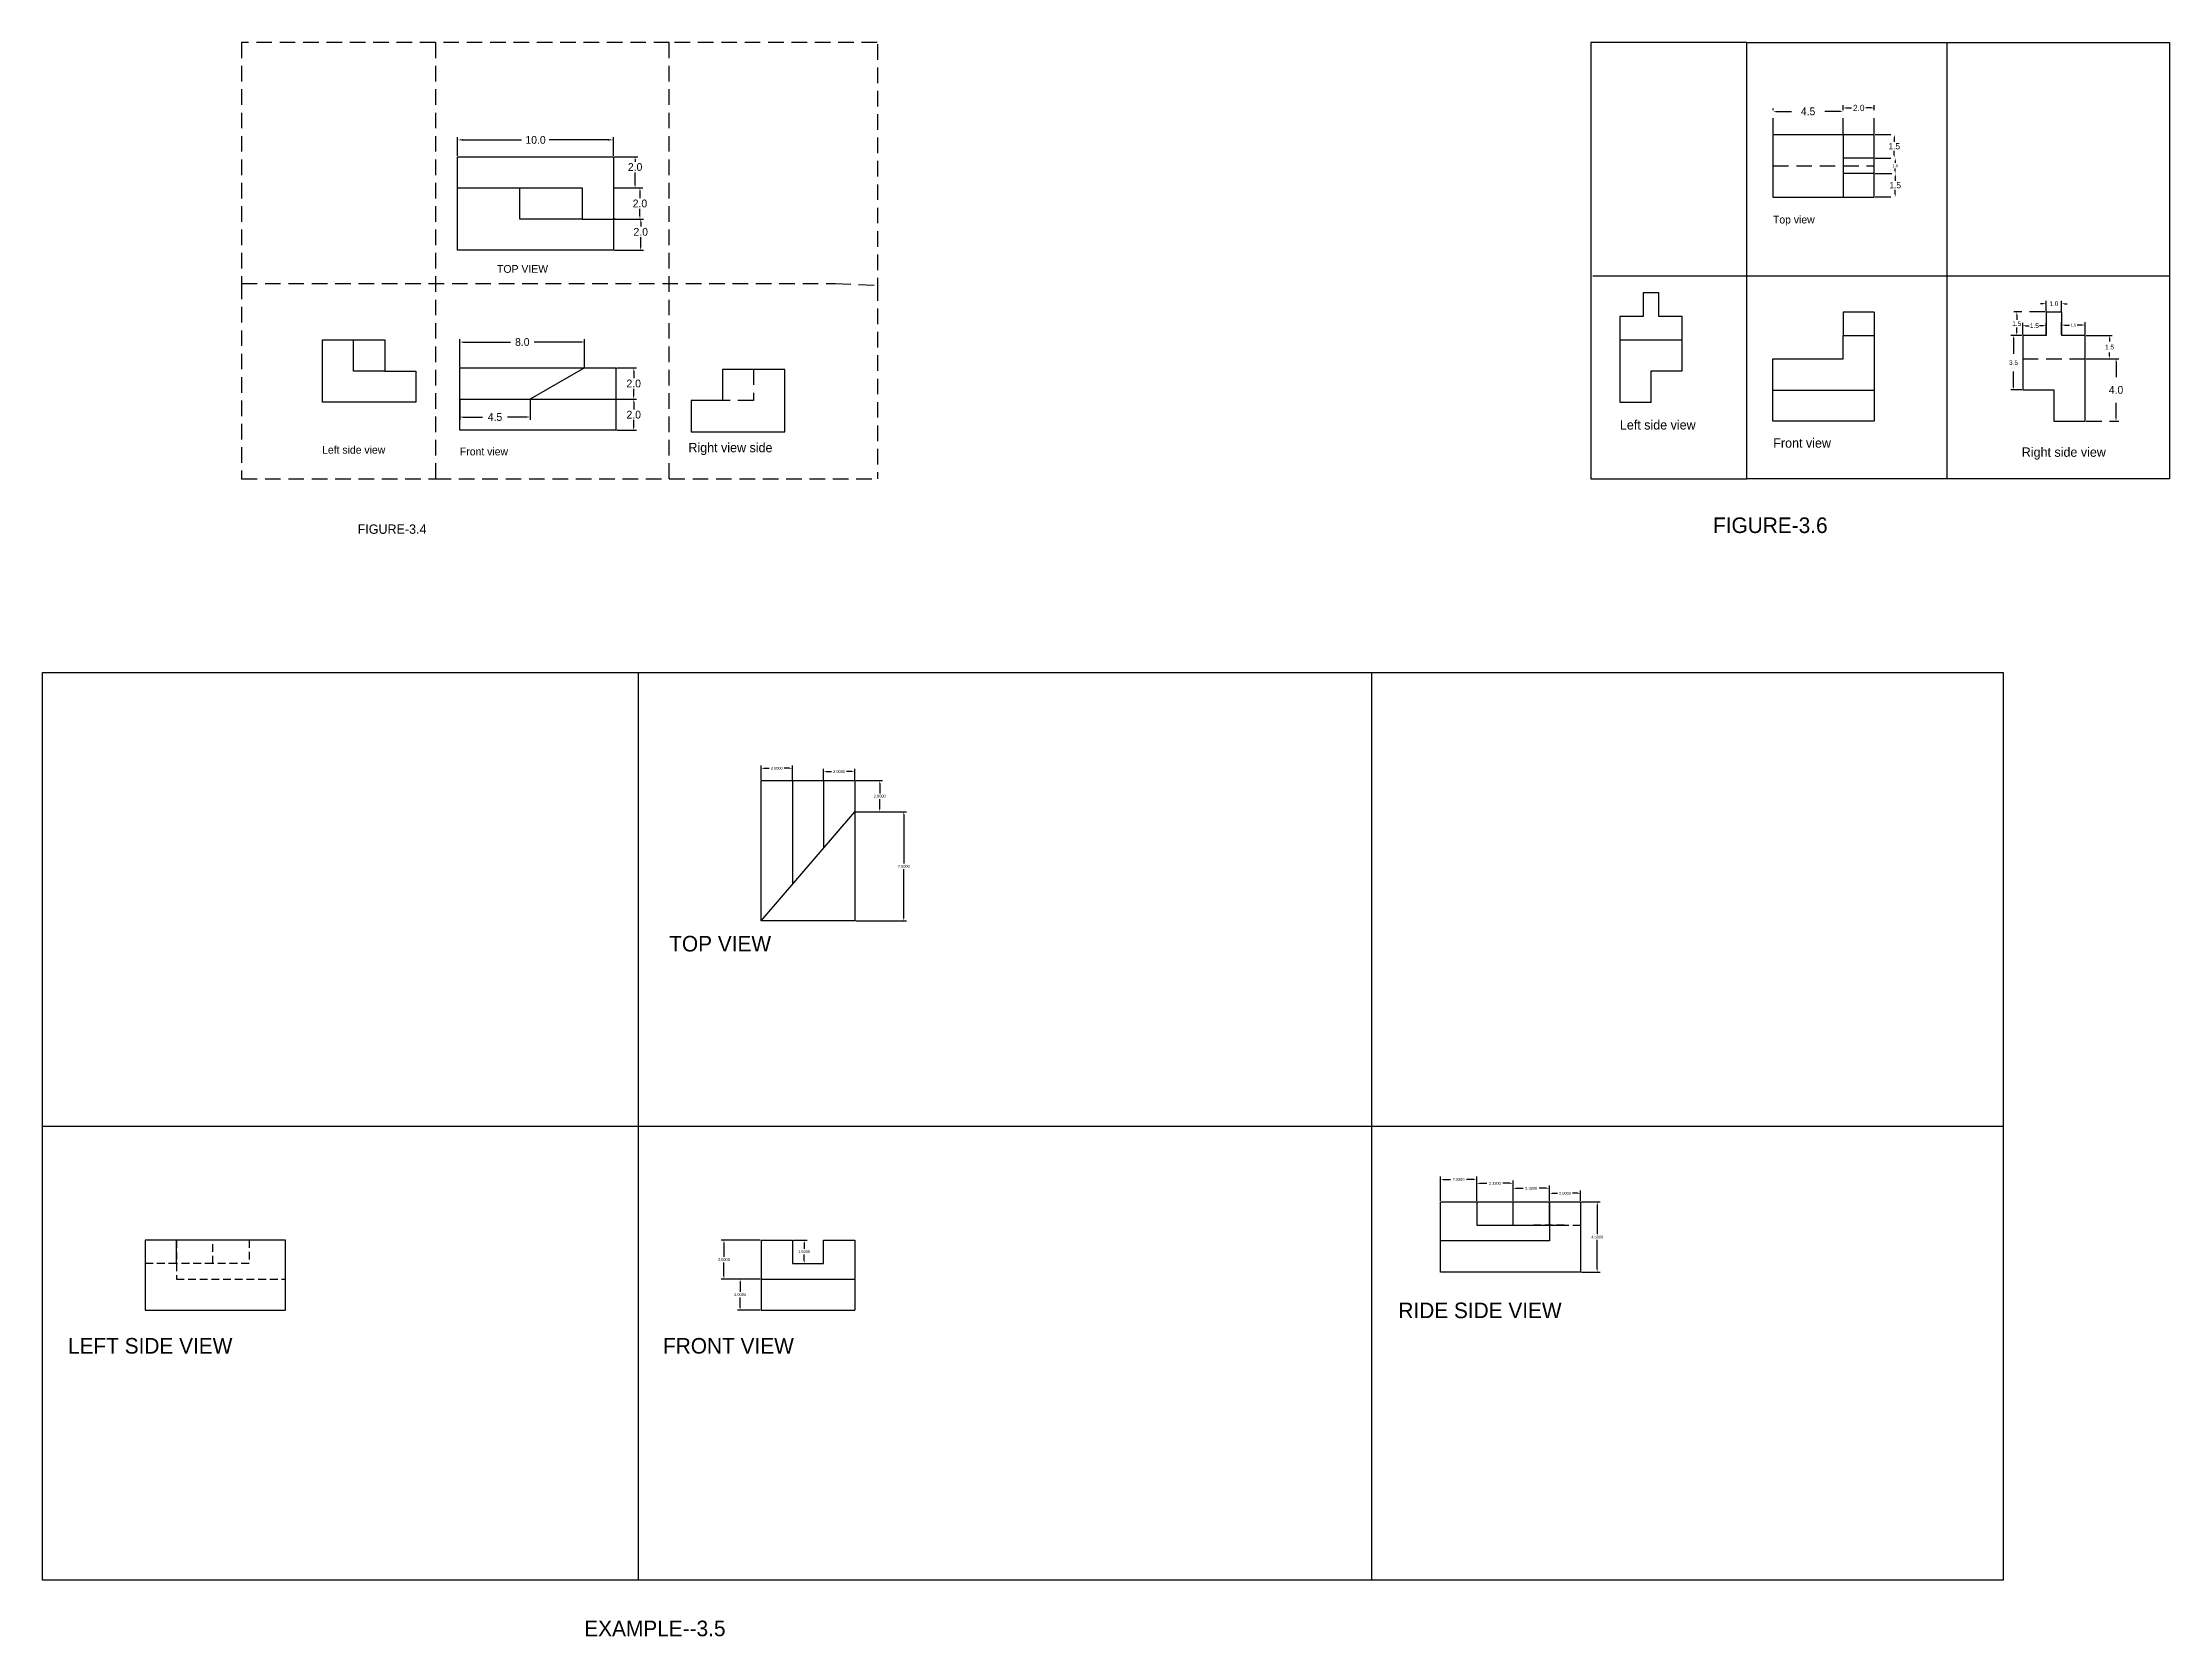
# Model space of a CAD drawing. Header units: inches. Extents: x -41 to 151, y -85 to 75.
# Drawn here: x -38.4 to 98, y -85.3 to 17 of the extents above; entities that cross this region are included whole.
import ezdxf

# ---------------------------------------------------------------- set-up
doc = ezdxf.new("R2010")
doc.units = ezdxf.units.IN
doc.header["$MEASUREMENT"] = 0
doc.linetypes.add('DASHEDX2', pattern=[1.5, 1, -0.5])
doc.linetypes.add('HIDDENX2', pattern=[0.75, 0.5, -0.25])
doc.dimstyles.get("Standard").update_dxf_attribs({"dimtxt": 0.18, "dimasz": 0.18, "dimexe": 0.18, "dimexo": 0.0625, "dimgap": 0.09, "dimtad": 0, "dimtih": 1, "dimtoh": 1, "dimdec": 4, "dimzin": 0, "dimdsep": 46, "dimtxsty": 'Standard', "dimcen": 0.09, "dimadec": 0, "dimazin": 0, "dimtfac": 1, "dimtdec": 4, "dimtofl": 0, "dimtmove": 0, "dimatfit": 3, "dimfxl": 1, "dimtolj": 1, "dimtzin": 0, "dimarcsym": 0})

msp = doc.modelspace()

# ---------------------------------------------------------------- texts
at = {"linetype": 'DASHEDX2', "attachment_point": 1}
for s, insert, char_height, width in [('{\\C1;Top view}', (72.60709, 5.9092), 0.5, 6.6359535), ('Right side view', (88.57198, -8.9607), 0.6, 6.846916)]:
    msp.add_mtext(s, dxfattribs=dict(at, insert=insert, char_height=char_height, width=width))
at = {"attachment_point": 1}
for s, insert, char_height, width in [('{\\C10;TOP VIEW}', (-9.26546, 2.74435), 0.5, 5.6450051), ('Left side view', (62.7831, -7.21307), 0.6, 6.616097), ('{\\C1;Left side view}', (-20.49381, -8.86424), 0.5, 10.049919), ('{\\C1;Front view}', (-11.64984, -8.97165), 0.5, 7.8417407), ('{\\C1;Right view side}', (3.00834, -8.66924), 0.6, 9.9830488), ('Front view', (72.62738, -8.37675), 0.6, 6.5622112), ('FIGURE-3.6', (68.75771, -13.45312), 1, 39.2335074), ('{\\C0;FIGURE-3.4 }', (-18.21361, -13.90234), 0.6, 28.5315263), ('TOP VIEW', (1.7768, -40.30264), 1, 32.2497083), ('RIDE SIDE VIEW', (48.56855, -63.8314), 1, 35.415324), ('LEFT SIDE VIEW', (-36.80414, -66.10519), 1, 34.5249947), ('FRONT VIEW', (1.38109, -66.10519), 1, 44.120767), ('EXAMPLE--3.5', (-3.67454, -84.24068), 1, 59.4511487)]:
    msp.add_mtext(s, dxfattribs=dict(at, insert=insert, char_height=char_height, width=width))

# ---------------------------------------------------------------- blocks, each defined once
blk = doc.blocks.new('*D33')
at = {"color": 0, "lineweight": -2}
for p, q in [((13.75, -32.34), (17.01, -32.34)), ((16.83, -32.52), (16.83, -35.66)), ((16.83, -39.16), (16.83, -36.02)), ((13.75, -39.34), (17.01, -39.34))]:
    blk.add_line(p, q, dxfattribs=at)
at = {"color": 0}
for points in [[(16.8, -32.52), (16.86, -32.52), (16.83, -32.34)], [(16.8, -39.16), (16.86, -39.16), (16.83, -39.34)]]:
    blk.add_solid(points, dxfattribs=at)
at = {"layer": 'Defpoints', "color": 0}
for p in [(13.68, -32.34), (13.68, -39.34), (16.83, -39.34)]:
    blk.add_point(p, dxfattribs=at)
at = {"color": 0, "insert": (16.83, -35.84), "char_height": 0.18, "attachment_point": 5}
blk.add_mtext('\\A1;7.0000', dxfattribs=at)
blk = doc.blocks.new('*D34')
at = {"color": 0, "lineweight": -2}
for p, q in [((13.75, -30.34), (15.47, -30.34)), ((15.29, -30.52), (15.29, -31.16)), ((13.81, -32.34), (15.47, -32.34)), ((15.29, -32.16), (15.29, -31.52))]:
    blk.add_line(p, q, dxfattribs=at)
at = {"color": 0}
for points in [[(15.26, -30.52), (15.32, -30.52), (15.29, -30.34)], [(15.26, -32.16), (15.32, -32.16), (15.29, -32.34)]]:
    blk.add_solid(points, dxfattribs=at)
at = {"layer": 'Defpoints', "color": 0}
for p in [(13.68, -30.34), (13.75, -32.34), (15.29, -32.34)]:
    blk.add_point(p, dxfattribs=at)
at = {"color": 0, "insert": (15.29, -31.34), "char_height": 0.18, "attachment_point": 5}
blk.add_mtext('\\A1;2.0000', dxfattribs=at)
blk = doc.blocks.new('*D35')
at = {"color": 0, "lineweight": -2}
for p, q in [((51.27, -57.31), (51.27, -55.75)), ((51.45, -55.93), (51.92, -55.93)), ((53.42, -55.93), (52.94, -55.93)), ((53.6, -57.31), (53.6, -55.75))]:
    blk.add_line(p, q, dxfattribs=at)
at = {"color": 0}
for points in [[(51.45, -55.9), (51.45, -55.96), (51.27, -55.93)], [(53.42, -55.9), (53.42, -55.96), (53.6, -55.93)]]:
    blk.add_solid(points, dxfattribs=at)
at = {"layer": 'Defpoints', "color": 0}
for p in [(53.6, -55.93), (51.27, -57.37), (53.6, -57.37)]:
    blk.add_point(p, dxfattribs=at)
at = {"color": 0, "insert": (52.43, -55.93), "char_height": 0.18, "attachment_point": 5}
blk.add_mtext('\\A1;2.3300', dxfattribs=at)
blk = doc.blocks.new('*D36')
at = {"color": 0, "lineweight": -2}
for p, q in [((53.6, -57.31), (53.6, -56)), ((53.78, -56.18), (54.25, -56.18)), ((55.75, -56.18), (55.27, -56.18)), ((55.93, -57.31), (55.93, -56))]:
    blk.add_line(p, q, dxfattribs=at)
at = {"color": 0}
for points in [[(53.78, -56.15), (53.78, -56.21), (53.6, -56.18)], [(55.75, -56.15), (55.75, -56.21), (55.93, -56.18)]]:
    blk.add_solid(points, dxfattribs=at)
at = {"layer": 'Defpoints', "color": 0}
for p in [(55.93, -56.18), (53.6, -57.37), (55.93, -57.37)]:
    blk.add_point(p, dxfattribs=at)
at = {"color": 0, "insert": (54.76, -56.18), "char_height": 0.18, "attachment_point": 5}
blk.add_mtext('\\A1;2.3300', dxfattribs=at)
blk = doc.blocks.new('*D40')
at = {"color": 0, "lineweight": -2}
for p, q in [((7.62, -59.82), (5.11, -59.82)), ((5.29, -60), (5.29, -60.89)), ((5.29, -62.14), (5.29, -61.25)), ((7.62, -62.32), (5.11, -62.32))]:
    blk.add_line(p, q, dxfattribs=at)
at = {"color": 0}
for points in [[(5.26, -60), (5.32, -60), (5.29, -59.82)], [(5.26, -62.14), (5.32, -62.14), (5.29, -62.32)]]:
    blk.add_solid(points, dxfattribs=at)
at = {"layer": 'Defpoints', "color": 0}
for p in [(7.68, -59.82), (5.29, -62.32), (7.68, -62.32)]:
    blk.add_point(p, dxfattribs=at)
at = {"color": 0, "insert": (5.29, -61.07), "char_height": 0.18, "attachment_point": 5}
blk.add_mtext('\\A1;2.5000', dxfattribs=at)
blk = doc.blocks.new('*D41')
at = {"color": 0, "lineweight": -2}
for p, q in [((7.56, -62.32), (6.15, -62.32)), ((6.33, -62.5), (6.33, -63.14)), ((6.33, -64.14), (6.33, -63.5)), ((7.62, -64.32), (6.15, -64.32))]:
    blk.add_line(p, q, dxfattribs=at)
at = {"color": 0}
for points in [[(6.3, -62.5), (6.36, -62.5), (6.33, -62.32)], [(6.3, -64.14), (6.36, -64.14), (6.33, -64.32)]]:
    blk.add_solid(points, dxfattribs=at)
at = {"layer": 'Defpoints', "color": 0}
for p in [(6.33, -62.32), (7.62, -62.32), (7.68, -64.32)]:
    blk.add_point(p, dxfattribs=at)
at = {"color": 0, "insert": (6.33, -63.32), "char_height": 0.18, "attachment_point": 5}
blk.add_mtext('\\A1;2.0000', dxfattribs=at)
blk = doc.blocks.new('*D42')
at = {"color": 0, "lineweight": -2}
for p, q in [((9.75, -59.82), (10.62, -59.82)), ((10.44, -60), (10.44, -60.39)), ((9.75, -61.32), (10.62, -61.32)), ((10.44, -61.14), (10.44, -60.75))]:
    blk.add_line(p, q, dxfattribs=at)
at = {"color": 0}
for points in [[(10.41, -60), (10.47, -60), (10.44, -59.82)], [(10.41, -61.14), (10.47, -61.14), (10.44, -61.32)]]:
    blk.add_solid(points, dxfattribs=at)
at = {"layer": 'Defpoints', "color": 0}
for p in [(9.68, -59.82), (9.68, -61.32), (10.44, -61.32)]:
    blk.add_point(p, dxfattribs=at)
at = {"color": 0, "insert": (10.44, -60.57), "char_height": 0.18, "attachment_point": 5}
blk.add_mtext('\\A1;1.5000', dxfattribs=at)
blk = doc.blocks.new('*D43')
at = {"color": 0, "lineweight": -2}
for p, q in [((55.93, -57.31), (55.93, -56.32)), ((56.11, -56.5), (56.58, -56.5)), ((58.08, -56.5), (57.6, -56.5)), ((58.26, -57.31), (58.26, -56.32))]:
    blk.add_line(p, q, dxfattribs=at)
at = {"color": 0}
for points in [[(56.11, -56.47), (56.11, -56.53), (55.93, -56.5)], [(58.08, -56.47), (58.08, -56.53), (58.26, -56.5)]]:
    blk.add_solid(points, dxfattribs=at)
at = {"layer": 'Defpoints', "color": 0}
for p in [(58.26, -56.5), (55.93, -57.37), (58.26, -57.37)]:
    blk.add_point(p, dxfattribs=at)
at = {"color": 0, "insert": (57.09, -56.5), "char_height": 0.18, "attachment_point": 5}
blk.add_mtext('\\A1;2.3300', dxfattribs=at)
blk = doc.blocks.new('*D44')
at = {"color": 0, "lineweight": -2}
for p, q in [((58.26, -57.31), (58.26, -56.64)), ((58.44, -56.82), (58.78, -56.82)), ((60.08, -56.82), (59.74, -56.82)), ((60.26, -57.31), (60.26, -56.64))]:
    blk.add_line(p, q, dxfattribs=at)
at = {"color": 0}
for points in [[(58.44, -56.79), (58.44, -56.85), (58.26, -56.82)], [(60.08, -56.79), (60.08, -56.85), (60.26, -56.82)]]:
    blk.add_solid(points, dxfattribs=at)
at = {"layer": 'Defpoints', "color": 0}
for p in [(58.26, -56.82), (58.26, -57.37), (60.26, -57.37)]:
    blk.add_point(p, dxfattribs=at)
at = {"color": 0, "insert": (59.26, -56.82), "char_height": 0.18, "attachment_point": 5}
blk.add_mtext('\\A1;2.0000', dxfattribs=at)
blk = doc.blocks.new('*D45')
at = {"color": 0, "lineweight": -2}
for p, q in [((7.68, -30.28), (7.68, -29.37)), ((7.86, -29.55), (8.2, -29.55)), ((9.5, -29.55), (9.16, -29.55)), ((9.68, -30.28), (9.68, -29.37))]:
    blk.add_line(p, q, dxfattribs=at)
at = {"color": 0}
for points in [[(7.86, -29.52), (7.86, -29.58), (7.68, -29.55)], [(9.5, -29.52), (9.5, -29.58), (9.68, -29.55)]]:
    blk.add_solid(points, dxfattribs=at)
at = {"layer": 'Defpoints', "color": 0}
for p in [(9.68, -29.55), (7.68, -30.34), (9.68, -30.34)]:
    blk.add_point(p, dxfattribs=at)
at = {"color": 0, "insert": (8.68, -29.55), "char_height": 0.18, "attachment_point": 5}
blk.add_mtext('\\A1;2.0000', dxfattribs=at)
blk = doc.blocks.new('*D46')
at = {"color": 0, "lineweight": -2}
for p, q in [((11.68, -30.28), (11.68, -29.58)), ((11.86, -29.76), (12.2, -29.76)), ((13.5, -29.76), (13.16, -29.76)), ((13.68, -30.28), (13.68, -29.58))]:
    blk.add_line(p, q, dxfattribs=at)
at = {"color": 0}
for points in [[(11.86, -29.73), (11.86, -29.79), (11.68, -29.76)], [(13.5, -29.73), (13.5, -29.79), (13.68, -29.76)]]:
    blk.add_solid(points, dxfattribs=at)
at = {"layer": 'Defpoints', "color": 0}
for p in [(13.68, -29.76), (11.68, -30.34), (13.68, -30.34)]:
    blk.add_point(p, dxfattribs=at)
at = {"color": 0, "insert": (12.68, -29.76), "char_height": 0.18, "attachment_point": 5}
blk.add_mtext('\\A1;2.0000', dxfattribs=at)
blk = doc.blocks.new('*D47')
at = {"color": 0, "lineweight": -2}
for p, q in [((60.32, -57.37), (61.51, -57.37)), ((61.33, -57.55), (61.33, -59.44)), ((61.33, -61.69), (61.33, -59.8)), ((60.32, -61.87), (61.51, -61.87))]:
    blk.add_line(p, q, dxfattribs=at)
at = {"color": 0}
for points in [[(61.3, -57.55), (61.36, -57.55), (61.33, -57.37)], [(61.3, -61.69), (61.36, -61.69), (61.33, -61.87)]]:
    blk.add_solid(points, dxfattribs=at)
at = {"layer": 'Defpoints', "color": 0}
for p in [(60.26, -57.37), (60.26, -61.87), (61.33, -61.87)]:
    blk.add_point(p, dxfattribs=at)
at = {"color": 0, "insert": (61.33, -59.62), "char_height": 0.18, "attachment_point": 5}
blk.add_mtext('\\A1;4.5000', dxfattribs=at)
blk = doc.blocks.new('*D1')
at = {"color": 0, "lineweight": -2}
for p, q in [((-11.8, 9.75), (-11.8, 10.95)), ((-1.8, 9.75), (-1.8, 10.95)), ((-11.45, 10.77), (-7.69, 10.77)), ((-2.15, 10.77), (-5.92, 10.77))]:
    blk.add_line(p, q, dxfattribs=at)
at = {"color": 0}
for points in [[(-11.45, 10.83), (-11.45, 10.72), (-11.8, 10.77)], [(-2.15, 10.83), (-2.15, 10.72), (-1.8, 10.77)]]:
    blk.add_solid(points, dxfattribs=at)
at = {"layer": 'Defpoints', "color": 0}
for p in [(-11.8, 9.69), (-1.8, 10.77), (-1.8, 9.69)]:
    blk.add_point(p, dxfattribs=at)
at = {"color": 0, "insert": (-6.8, 10.77), "char_height": 0.5, "attachment_point": 5}
blk.add_mtext('\\A1;10.0', dxfattribs=at)
blk = doc.blocks.new('*D2')
at = {"color": 0, "lineweight": -2}
for p, q in [((-1.74, 9.69), (-0.23, 9.69)), ((-0.41, 9.51), (-0.41, 9.37)), ((-0.41, 7.87), (-0.41, 8.69)), ((-1.74, 7.69), (-0.23, 7.69))]:
    blk.add_line(p, q, dxfattribs=at)
at = {"color": 0}
for points in [[(-0.44, 9.51), (-0.38, 9.51), (-0.41, 9.69)], [(-0.44, 7.87), (-0.38, 7.87), (-0.41, 7.69)]]:
    blk.add_solid(points, dxfattribs=at)
at = {"layer": 'Defpoints', "color": 0}
for p in [(-1.8, 9.69), (-1.8, 7.69), (-0.41, 7.69)]:
    blk.add_point(p, dxfattribs=at)
at = {"color": 0, "insert": (-0.41, 9.03), "char_height": 0.5, "attachment_point": 5}
blk.add_mtext('\\A1;2.0', dxfattribs=at)
blk = doc.blocks.new('*D3')
at = {"color": 0, "lineweight": -2}
for p, q in [((-1.68, 7.69), (0.08, 7.69)), ((-0.1, 7.51), (-0.1, 7.03)), ((-1.68, 5.69), (0.08, 5.69)), ((-0.1, 5.87), (-0.1, 6.35))]:
    blk.add_line(p, q, dxfattribs=at)
at = {"color": 0}
for points in [[(-0.13, 7.51), (-0.07, 7.51), (-0.1, 7.69)], [(-0.13, 5.87), (-0.07, 5.87), (-0.1, 5.69)]]:
    blk.add_solid(points, dxfattribs=at)
at = {"layer": 'Defpoints', "color": 0}
for p in [(-1.74, 7.69), (-1.74, 5.69), (-0.1, 5.69)]:
    blk.add_point(p, dxfattribs=at)
at = {"color": 0, "insert": (-0.1, 6.69), "char_height": 0.5, "attachment_point": 5}
blk.add_mtext('\\A1;2.0', dxfattribs=at)
blk = doc.blocks.new('*D4')
at = {"color": 0, "lineweight": -2}
for p, q in [((-1.74, 5.69), (0.13, 5.69)), ((-0.05, 5.51), (-0.05, 5.21)), ((-0.05, 3.87), (-0.05, 4.53)), ((-1.74, 3.69), (0.13, 3.69))]:
    blk.add_line(p, q, dxfattribs=at)
at = {"color": 0}
for points in [[(-0.08, 5.51), (-0.02, 5.51), (-0.05, 5.69)], [(-0.08, 3.87), (-0.02, 3.87), (-0.05, 3.69)]]:
    blk.add_solid(points, dxfattribs=at)
at = {"layer": 'Defpoints', "color": 0}
for p in [(-1.8, 5.69), (-0.05, 5.69), (-1.8, 3.69)]:
    blk.add_point(p, dxfattribs=at)
at = {"color": 0, "insert": (-0.05, 4.87), "char_height": 0.5, "attachment_point": 5}
blk.add_mtext('\\A1;2.0', dxfattribs=at)
blk = doc.blocks.new('*D5')
at = {"color": 0, "lineweight": -2}
for p, q in [((-11.65, -3.8), (-11.65, -2.02)), ((-11.47, -2.2), (-8.41, -2.2)), ((-3.83, -2.2), (-6.89, -2.2)), ((-3.65, -3.8), (-3.65, -2.02))]:
    blk.add_line(p, q, dxfattribs=at)
at = {"color": 0}
for points in [[(-11.47, -2.17), (-11.47, -2.23), (-11.65, -2.2)], [(-3.83, -2.17), (-3.83, -2.23), (-3.65, -2.2)]]:
    blk.add_solid(points, dxfattribs=at)
at = {"layer": 'Defpoints', "color": 0}
for p in [(-3.65, -2.2), (-11.65, -3.86), (-3.65, -3.86)]:
    blk.add_point(p, dxfattribs=at)
at = {"color": 0, "insert": (-7.65, -2.2), "char_height": 0.5, "attachment_point": 5}
blk.add_mtext('\\A1;8.0', dxfattribs=at)
blk = doc.blocks.new('*D6')
at = {"color": 0, "lineweight": -2}
for p, q in [((-11.65, -5.92), (-11.65, -7.19)), ((-7.15, -5.92), (-7.15, -7.19)), ((-11.47, -7.01), (-10.2, -7.01)), ((-7.33, -7.01), (-8.6, -7.01))]:
    blk.add_line(p, q, dxfattribs=at)
at = {"color": 0}
for points in [[(-11.47, -6.98), (-11.47, -7.04), (-11.65, -7.01)], [(-7.33, -6.98), (-7.33, -7.04), (-7.15, -7.01)]]:
    blk.add_solid(points, dxfattribs=at)
at = {"layer": 'Defpoints', "color": 0}
for p in [(-11.65, -5.86), (-7.15, -5.86), (-7.15, -7.01)]:
    blk.add_point(p, dxfattribs=at)
at = {"color": 0, "insert": (-9.4, -7.01), "char_height": 0.5, "attachment_point": 5}
blk.add_mtext('\\A1;4.5', dxfattribs=at)
blk = doc.blocks.new('*D7')
at = {"color": 0, "lineweight": -2}
for p, q in [((-1.59, -3.86), (-0.32, -3.86)), ((-0.5, -4.04), (-0.5, -4.52)), ((-0.5, -5.68), (-0.5, -5.2)), ((-1.59, -5.86), (-0.32, -5.86))]:
    blk.add_line(p, q, dxfattribs=at)
at = {"color": 0}
for points in [[(-0.53, -4.04), (-0.47, -4.04), (-0.5, -3.86)], [(-0.53, -5.68), (-0.47, -5.68), (-0.5, -5.86)]]:
    blk.add_solid(points, dxfattribs=at)
at = {"layer": 'Defpoints', "color": 0}
for p in [(-1.65, -3.86), (-1.65, -5.86), (-0.5, -5.86)]:
    blk.add_point(p, dxfattribs=at)
at = {"color": 0, "insert": (-0.5, -4.86), "char_height": 0.5, "attachment_point": 5}
blk.add_mtext('\\A1;2.0', dxfattribs=at)
blk = doc.blocks.new('*D8')
at = {"color": 0, "lineweight": -2}
for p, q in [((-1.52, -5.86), (-0.32, -5.86)), ((-0.5, -6.04), (-0.5, -6.52)), ((-1.59, -7.86), (-0.32, -7.86)), ((-0.5, -7.68), (-0.5, -7.2))]:
    blk.add_line(p, q, dxfattribs=at)
at = {"color": 0}
for points in [[(-0.53, -6.04), (-0.47, -6.04), (-0.5, -5.86)], [(-0.53, -7.68), (-0.47, -7.68), (-0.5, -7.86)]]:
    blk.add_solid(points, dxfattribs=at)
at = {"layer": 'Defpoints', "color": 0}
for p in [(-1.59, -5.86), (-1.65, -7.86), (-0.5, -7.86)]:
    blk.add_point(p, dxfattribs=at)
at = {"color": 0, "insert": (-0.5, -6.86), "char_height": 0.5, "attachment_point": 5}
blk.add_mtext('\\A1;2.0', dxfattribs=at)
blk = doc.blocks.new('*D9')
at = {"color": 0, "linetype": 'DASHEDX2', "lineweight": -2}
for p, q in [((72.61, 11.17), (72.61, 12.78)), ((72.79, 12.6), (74.06, 12.6)), ((76.93, 12.6), (75.66, 12.6)), ((77.11, 11.17), (77.11, 12.78))]:
    blk.add_line(p, q, dxfattribs=at)
at = {"color": 0, "linetype": 'DASHEDX2'}
for points in [[(72.79, 12.63), (72.79, 12.57), (72.61, 12.6)], [(76.93, 12.63), (76.93, 12.57), (77.11, 12.6)]]:
    blk.add_solid(points, dxfattribs=at)
at = {"layer": 'Defpoints', "color": 0, "linetype": 'DASHEDX2'}
for p in [(77.11, 12.6), (72.61, 11.11), (77.11, 11.11)]:
    blk.add_point(p, dxfattribs=at)
at = {"color": 0, "linetype": 'DASHEDX2', "insert": (74.86, 12.6), "char_height": 0.5, "attachment_point": 5}
blk.add_mtext('\\A1;4.5', dxfattribs=at)
blk = doc.blocks.new('*D10')
at = {"color": 0, "linetype": 'DASHEDX2', "lineweight": -2}
for p, q in [((77.11, 11.17), (77.11, 13)), ((77.29, 12.82), (77.65, 12.82)), ((78.93, 12.82), (78.56, 12.82)), ((79.11, 11.17), (79.11, 13))]:
    blk.add_line(p, q, dxfattribs=at)
at = {"color": 0, "linetype": 'DASHEDX2'}
for points in [[(77.29, 12.85), (77.29, 12.79), (77.11, 12.82)], [(78.93, 12.85), (78.93, 12.79), (79.11, 12.82)]]:
    blk.add_solid(points, dxfattribs=at)
at = {"layer": 'Defpoints', "color": 0, "linetype": 'DASHEDX2'}
for p in [(79.11, 12.82), (77.11, 11.11), (79.11, 11.11)]:
    blk.add_point(p, dxfattribs=at)
at = {"color": 0, "linetype": 'DASHEDX2', "insert": (78.11, 12.82), "char_height": 0.4, "attachment_point": 5}
blk.add_mtext('\\A1;2.0', dxfattribs=at)
blk = doc.blocks.new('*D11')
at = {"color": 0, "linetype": 'DASHEDX2', "lineweight": -2}
for p, q in [((79.17, 11.11), (80.57, 11.11)), ((80.39, 10.93), (80.39, 10.65)), ((79.17, 9.61), (80.57, 9.61)), ((80.39, 9.79), (80.39, 10.07))]:
    blk.add_line(p, q, dxfattribs=at)
at = {"color": 0, "linetype": 'DASHEDX2'}
for points in [[(80.36, 10.93), (80.42, 10.93), (80.39, 11.11)], [(80.36, 9.79), (80.42, 9.79), (80.39, 9.61)]]:
    blk.add_solid(points, dxfattribs=at)
at = {"layer": 'Defpoints', "color": 0, "linetype": 'DASHEDX2'}
for p in [(79.11, 11.11), (79.11, 9.61), (80.39, 9.61)]:
    blk.add_point(p, dxfattribs=at)
at = {"color": 0, "linetype": 'DASHEDX2', "insert": (80.39, 10.36), "char_height": 0.4, "attachment_point": 5}
blk.add_mtext('\\A1;1.5', dxfattribs=at)
blk = doc.blocks.new('*D12')
at = {"color": 0, "linetype": 'DASHEDX2', "lineweight": -2}
for p, q in [((79.17, 9.61), (80.63, 9.61)), ((79.17, 8.61), (80.63, 8.61)), ((80.45, 9.43), (80.45, 9.29)), ((80.45, 8.79), (80.45, 8.93))]:
    blk.add_line(p, q, dxfattribs=at)
at = {"color": 0, "linetype": 'DASHEDX2'}
for points in [[(80.42, 9.43), (80.48, 9.43), (80.45, 9.61)], [(80.42, 8.79), (80.48, 8.79), (80.45, 8.61)]]:
    blk.add_solid(points, dxfattribs=at)
at = {"layer": 'Defpoints', "color": 0, "linetype": 'DASHEDX2'}
for p in [(79.11, 9.61), (79.11, 8.61), (80.45, 8.61)]:
    blk.add_point(p, dxfattribs=at)
at = {"color": 0, "linetype": 'DASHEDX2', "insert": (80.45, 9.11), "char_height": 0.18, "attachment_point": 5}
blk.add_mtext('\\A1;1.0', dxfattribs=at)
blk = doc.blocks.new('*D13')
at = {"color": 0, "linetype": 'DASHEDX2', "lineweight": -2}
for p, q in [((79.23, 8.61), (80.63, 8.61)), ((80.45, 8.43), (80.45, 8.15)), ((79.17, 7.11), (80.63, 7.11)), ((80.45, 7.29), (80.45, 7.57))]:
    blk.add_line(p, q, dxfattribs=at)
at = {"color": 0, "linetype": 'DASHEDX2'}
for points in [[(80.42, 8.43), (80.48, 8.43), (80.45, 8.61)], [(80.42, 7.29), (80.48, 7.29), (80.45, 7.11)]]:
    blk.add_solid(points, dxfattribs=at)
at = {"layer": 'Defpoints', "color": 0, "linetype": 'DASHEDX2'}
for p in [(79.17, 8.61), (80.45, 8.61), (79.11, 7.11)]:
    blk.add_point(p, dxfattribs=at)
at = {"color": 0, "linetype": 'DASHEDX2', "insert": (80.45, 7.86), "char_height": 0.4, "attachment_point": 5}
blk.add_mtext('\\A1;1.5', dxfattribs=at)
blk = doc.blocks.new('*D14')
at = {"color": 0, "linetype": 'DASHEDX2', "lineweight": -2}
for p, q in [((92.7, -3.27), (94.8, -3.27)), ((94.62, -3.45), (94.62, -4.72)), ((94.62, -7.09), (94.62, -5.82)), ((92.7, -7.27), (94.8, -7.27))]:
    blk.add_line(p, q, dxfattribs=at)
at = {"color": 0, "linetype": 'DASHEDX2'}
for points in [[(94.59, -3.45), (94.65, -3.45), (94.62, -3.27)], [(94.59, -7.09), (94.65, -7.09), (94.62, -7.27)]]:
    blk.add_solid(points, dxfattribs=at)
at = {"layer": 'Defpoints', "color": 0, "linetype": 'DASHEDX2'}
for p in [(92.63, -3.27), (92.63, -7.27), (94.62, -7.27)]:
    blk.add_point(p, dxfattribs=at)
at = {"color": 0, "linetype": 'DASHEDX2', "insert": (94.62, -5.27), "char_height": 0.5, "attachment_point": 5}
blk.add_mtext('\\A1;4.0', dxfattribs=at)
blk = doc.blocks.new('*D15')
at = {"color": 0, "lineweight": -2}
for p, q in [((92.7, -1.77), (94.38, -1.77)), ((94.2, -1.95), (94.2, -2.17)), ((92.7, -3.27), (94.38, -3.27)), ((94.2, -3.09), (94.2, -2.87))]:
    blk.add_line(p, q, dxfattribs=at)
at = {"color": 0}
for points in [[(94.17, -1.95), (94.23, -1.95), (94.2, -1.77)], [(94.17, -3.09), (94.23, -3.09), (94.2, -3.27)]]:
    blk.add_solid(points, dxfattribs=at)
at = {"layer": 'Defpoints', "color": 0}
for p in [(92.63, -1.77), (92.63, -3.27), (94.2, -3.27)]:
    blk.add_point(p, dxfattribs=at)
at = {"color": 0, "insert": (94.2, -2.52), "char_height": 0.3, "attachment_point": 5}
blk.add_mtext('\\A1;1.5', dxfattribs=at)
blk = doc.blocks.new('*D16')
at = {"color": 0, "lineweight": -2}
for p, q in [((91.13, -1.71), (91.13, -0.93)), ((91.31, -1.11), (91.64, -1.11)), ((92.45, -1.11), (92.12, -1.11)), ((92.63, -1.71), (92.63, -0.93))]:
    blk.add_line(p, q, dxfattribs=at)
at = {"color": 0}
for points in [[(91.31, -1.08), (91.31, -1.14), (91.13, -1.11)], [(92.45, -1.08), (92.45, -1.14), (92.63, -1.11)]]:
    blk.add_solid(points, dxfattribs=at)
at = {"layer": 'Defpoints', "color": 0}
for p in [(91.13, -1.11), (91.13, -1.77), (92.63, -1.77)]:
    blk.add_point(p, dxfattribs=at)
at = {"color": 0, "insert": (91.88, -1.11), "char_height": 0.18, "attachment_point": 5}
blk.add_mtext('\\A1;1.5', dxfattribs=at)
blk = doc.blocks.new('*D17')
at = {"color": 0, "linetype": 'DASHEDX2', "lineweight": -2}
for p, q in [((89.95, 0.26), (89.77, 0.26)), ((90.13, -0.21), (90.13, 0.44)), ((91.13, -0.21), (91.13, 0.44)), ((91.31, 0.26), (91.49, 0.26))]:
    blk.add_line(p, q, dxfattribs=at)
at = {"color": 0, "linetype": 'DASHEDX2'}
for points in [[(89.95, 0.29), (89.95, 0.23), (90.13, 0.26)], [(91.31, 0.29), (91.31, 0.23), (91.13, 0.26)]]:
    blk.add_solid(points, dxfattribs=at)
at = {"layer": 'Defpoints', "color": 0, "linetype": 'DASHEDX2'}
for p in [(91.13, 0.26), (90.13, -0.27), (91.13, -0.27)]:
    blk.add_point(p, dxfattribs=at)
at = {"color": 0, "linetype": 'DASHEDX2', "insert": (90.63, 0.26), "char_height": 0.3, "attachment_point": 5}
blk.add_mtext('\\A1;1.0', dxfattribs=at)
blk = doc.blocks.new('*D18')
at = {"color": 0, "linetype": 'DASHEDX2', "lineweight": -2}
for p, q in [((88.63, -1.71), (88.63, -0.97)), ((88.81, -1.15), (89.04, -1.15)), ((89.95, -1.15), (89.72, -1.15)), ((90.13, -1.71), (90.13, -0.97))]:
    blk.add_line(p, q, dxfattribs=at)
at = {"color": 0, "linetype": 'DASHEDX2'}
for points in [[(88.81, -1.12), (88.81, -1.18), (88.63, -1.15)], [(89.95, -1.12), (89.95, -1.18), (90.13, -1.15)]]:
    blk.add_solid(points, dxfattribs=at)
at = {"layer": 'Defpoints', "color": 0, "linetype": 'DASHEDX2'}
for p in [(88.63, -1.15), (88.63, -1.77), (90.13, -1.77)]:
    blk.add_point(p, dxfattribs=at)
at = {"color": 0, "linetype": 'DASHEDX2', "insert": (89.38, -1.15), "char_height": 0.3, "attachment_point": 5}
blk.add_mtext('\\A1;1.5', dxfattribs=at)
blk = doc.blocks.new('*D19')
at = {"color": 0, "linetype": 'DASHEDX2', "lineweight": -2}
for p, q in [((90.07, -0.27), (88.07, -0.27)), ((88.25, -0.45), (88.25, -0.78)), ((88.25, -1.59), (88.25, -1.26)), ((90.07, -1.77), (88.07, -1.77))]:
    blk.add_line(p, q, dxfattribs=at)
at = {"color": 0, "linetype": 'DASHEDX2'}
for points in [[(88.22, -0.45), (88.28, -0.45), (88.25, -0.27)], [(88.22, -1.59), (88.28, -1.59), (88.25, -1.77)]]:
    blk.add_solid(points, dxfattribs=at)
at = {"layer": 'Defpoints', "color": 0, "linetype": 'DASHEDX2'}
for p in [(90.13, -0.27), (88.25, -1.77), (90.13, -1.77)]:
    blk.add_point(p, dxfattribs=at)
at = {"color": 0, "linetype": 'DASHEDX2', "insert": (88.25, -1.02), "char_height": 0.3, "attachment_point": 5}
blk.add_mtext('\\A1;1.5', dxfattribs=at)
blk = doc.blocks.new('*D20')
at = {"color": 0, "linetype": 'DASHEDX2', "lineweight": -2}
for p, q in [((88.57, -1.77), (87.86, -1.77)), ((88.04, -1.95), (88.04, -3.28)), ((88.04, -5.09), (88.04, -3.76)), ((88.57, -5.27), (87.86, -5.27))]:
    blk.add_line(p, q, dxfattribs=at)
at = {"color": 0, "linetype": 'DASHEDX2'}
for points in [[(88.01, -1.95), (88.07, -1.95), (88.04, -1.77)], [(88.01, -5.09), (88.07, -5.09), (88.04, -5.27)]]:
    blk.add_solid(points, dxfattribs=at)
at = {"layer": 'Defpoints', "color": 0, "linetype": 'DASHEDX2'}
for p in [(88.63, -1.77), (88.04, -5.27), (88.63, -5.27)]:
    blk.add_point(p, dxfattribs=at)
at = {"color": 0, "linetype": 'DASHEDX2', "insert": (88.04, -3.52), "char_height": 0.3, "attachment_point": 5}
blk.add_mtext('\\A1;3.5', dxfattribs=at)

# ---------------------------------------------------------------- dimensions: what is measured, and where the dimension line sits
at = {"linetype": 'DASHEDX2'}
for base, p1, p2, override, picture, middle in [((77.10709, 12.59507), (72.60709, 11.10535), (77.10709, 11.10535), {"dimtxt": 0.5, "dimgap": 0.3, "dimdec": 1}, '*D9', (74.85709, 12.59507)), ((79.10709, 12.81667), (77.10709, 11.10535), (79.10709, 11.10535), {"dimtxt": 0.4, "dimdec": 1}, '*D10', (78.10709, 12.81667)), ((91.13448, 0.25514), (90.13448, -0.27451), (91.13448, -0.27451), {"dimtxt": 0.3, "dimdec": 1}, '*D17', (90.63448, 0.25514)), ((88.63448, -1.1497), (90.13448, -1.77451), (88.63448, -1.77451), {"dimtxt": 0.3, "dimdec": 1}, '*D18', (89.38448, -1.1497))]:
    dim = msp.add_linear_dim(base=base, p1=p1, p2=p2, dimstyle='Standard', override=override, dxfattribs=at)
    dim.commit()
    dim.dimension.update_dxf_attribs({"geometry": picture, "text_midpoint": middle})
at = {"color": 50}
dim = msp.add_linear_dim(base=(-1.80177, 10.77491), p1=(-11.80177, 9.69201), p2=(-1.80177, 9.69201), dimstyle='Standard', override={"dimtxt": 0.5, "dimasz": 0.35, "dimgap": 0.3, "dimdec": 1}, dxfattribs=at)
dim.commit()
dim.dimension.update_dxf_attribs({"geometry": '*D1', "text_midpoint": (-6.80177, 10.77491), "dimtype": 160})
at = {"linetype": 'DASHEDX2'}
for base, p1, p2, override, picture, middle in [((80.39424, 9.60535), (79.10709, 11.10535), (79.10709, 9.60535), {"dimtxt": 0.4, "dimdec": 1}, '*D11', (80.39424, 10.35535)), ((80.44899, 8.60535), (79.10709, 9.60535), (79.10709, 8.60535), {"dimdec": 1}, '*D12', (80.44899, 9.10535)), ((80.44899, 8.60535), (79.10709, 7.10535), (79.16959, 8.60535), {"dimtxt": 0.4, "dimdec": 1}, '*D13', (80.44899, 7.85535)), ((88.24525, -1.77451), (90.13448, -0.27451), (90.13448, -1.77451), {"dimtxt": 0.3, "dimdec": 1}, '*D19', (88.24525, -1.02451)), ((88.03579, -5.27451), (88.63448, -1.77451), (88.63448, -5.27451), {"dimtxt": 0.3, "dimdec": 1}, '*D20', (88.03579, -3.52451)), ((94.62273, -7.27451), (92.63448, -3.27451), (92.63448, -7.27451), {"dimtxt": 0.5, "dimgap": 0.3, "dimdec": 1}, '*D14', (94.62273, -5.27451))]:
    dim = msp.add_linear_dim(base=base, p1=p1, p2=p2, angle=90, dimstyle='Standard', override=override, dxfattribs=at)
    dim.commit()
    dim.dimension.update_dxf_attribs({"geometry": picture, "text_midpoint": middle})
for base, p1, p2, picture, middle in [((-0.41409, 7.69201), (-1.80177, 9.69201), (-1.80177, 7.69201), '*D2', (-0.41409, 9.03201)), ((-0.05281, 5.69201), (-1.80177, 3.69201), (-1.80177, 5.69201), '*D4', (-0.05281, 4.87201))]:
    dim = msp.add_linear_dim(base=base, p1=p1, p2=p2, angle=90, dimstyle='Standard', override={"dimtxt": 0.5, "dimdec": 1})
    dim.commit()
    dim.dimension.update_dxf_attribs({"geometry": picture, "text_midpoint": middle, "dimtype": 160})
for base, p1, p2, override, picture, middle in [((-0.09797, 5.69201), (-1.73927, 7.69201), (-1.73927, 5.69201), {"dimtxt": 0.5, "dimdec": 1}, '*D3', (-0.09797, 6.69201)), ((94.20307, -3.27451), (92.63448, -1.77451), (92.63448, -3.27451), {"dimtxt": 0.3, "dimgap": 0.2, "dimdec": 1}, '*D15', (94.20307, -2.52451)), ((-0.5005, -5.85868), (-1.64984, -3.85868), (-1.64984, -5.85868), {"dimtxt": 0.5, "dimdec": 1}, '*D7', (-0.5005, -4.85868)), ((-0.5005, -7.85868), (-1.58734, -5.85868), (-1.64984, -7.85868), {"dimtxt": 0.5, "dimdec": 1}, '*D8', (-0.5005, -6.85868))]:
    dim = msp.add_linear_dim(base=base, p1=p1, p2=p2, angle=90, dimstyle='Standard', override=override)
    dim.commit()
    dim.dimension.update_dxf_attribs({"geometry": picture, "text_midpoint": middle})
for base, p1, p2, override, picture, middle in [((91.13448, -1.10777), (92.63448, -1.77451), (91.13448, -1.77451), {"dimdec": 1}, '*D16', (91.88448, -1.10777)), ((-3.64984, -2.19934), (-11.64984, -3.85868), (-3.64984, -3.85868), {"dimtxt": 0.5, "dimgap": 0.3, "dimdec": 1}, '*D5', (-7.64984, -2.19934))]:
    dim = msp.add_linear_dim(base=base, p1=p1, p2=p2, dimstyle='Standard', override=override)
    dim.commit()
    dim.dimension.update_dxf_attribs({"geometry": picture, "text_midpoint": middle})
at = {"color": 1}
dim = msp.add_linear_dim(base=(-7.14984, -7.0105), p1=(-11.64984, -5.85868), p2=(-7.14984, -5.85868), dimstyle='Standard', override={"dimtxt": 0.5, "dimgap": 0.3, "dimdec": 1}, dxfattribs=at)
dim.commit()
dim.dimension.update_dxf_attribs({"geometry": '*D6', "text_midpoint": (-9.39984, -7.0105)})
for base, p1, p2, picture, middle in [((9.68433, -29.54569), (7.68433, -30.33987), (9.68433, -30.33987), '*D45', (8.68433, -29.54569)), ((13.68433, -29.75692), (11.68433, -30.33987), (13.68433, -30.33987), '*D46', (12.68433, -29.75692)), ((53.59796, -55.92569), (51.26796, -57.3746), (53.59796, -57.3746), '*D35', (52.43296, -55.92569)), ((55.92796, -56.18457), (53.59796, -57.3746), (55.92796, -57.3746), '*D36', (54.76296, -56.18457)), ((58.25796, -56.49929), (55.92796, -57.3746), (58.25796, -57.3746), '*D43', (57.09296, -56.49929)), ((58.25796, -56.81569), (60.25796, -57.3746), (58.25796, -57.3746), '*D44', (59.25796, -56.81569))]:
    dim = msp.add_linear_dim(base=base, p1=p1, p2=p2, dimstyle='Standard')
    dim.commit()
    dim.dimension.update_dxf_attribs({"geometry": picture, "text_midpoint": middle})
for base, p1, p2, picture, middle in [((15.29131, -32.33987), (13.68433, -30.33987), (13.74683, -32.33987), '*D34', (15.29131, -31.33987)), ((16.83209, -39.33987), (13.68433, -32.33987), (13.68433, -39.33987), '*D33', (16.83209, -35.83987)), ((61.32659, -61.8746), (60.25796, -57.3746), (60.25796, -61.8746), '*D47', (61.32659, -59.6246)), ((5.28569, -62.3244), (7.68433, -59.8244), (7.68433, -62.3244), '*D40', (5.28569, -61.0744)), ((10.43737, -61.3244), (9.68433, -59.8244), (9.68433, -61.3244), '*D42', (10.43737, -60.5744)), ((6.32689, -62.3244), (7.68433, -64.3244), (7.62183, -62.3244), '*D41', (6.32689, -63.3244))]:
    dim = msp.add_linear_dim(base=base, p1=p1, p2=p2, angle=90, dimstyle='Standard')
    dim.commit()
    dim.dimension.update_dxf_attribs({"geometry": picture, "text_midpoint": middle})

# ---------------------------------------------------------------- linework, layer by layer
at = {"linetype": 'DASHEDX2'}
for p, q in [((-13.21568, 17.019), (-25.65801, 17.019)), ((-25.65801, 17.019), (-25.65801, 1.55124)), ((-13.21568, 17.019), (-13.21568, -10.981)), ((1.78432, 17.019), (-13.21568, 17.019)), ((1.78432, -10.981), (1.78432, 17.019)), ((15.12518, 17.019), (1.78432, 17.019)), ((15.12518, 17.019), (15.12518, 17.019)), ((15.12518, 17.019), (15.12518, 17.019)), ((15.14586, 16.91864), (15.14586, 1.45087)), ((72.60709, 9.10535), (79.10709, 9.10535)), ((-25.65801, 1.55124), (-25.65801, -10.981)), ((-25.65801, 1.55124), (12.43471, 1.55124)), ((12.43471, 1.55124), (15.14586, 1.45087)), ((15.14586, 1.45087), (15.14586, -10.981)), ((7.18834, -3.95147), (7.18834, -5.95147)), ((88.63448, -3.27451), (92.63448, -3.27451)), ((7.18834, -5.95147), (5.18834, -5.95147)), ((-25.65801, -10.981), (-13.21568, -10.981)), ((-25.65801, -10.981), (-25.65801, -10.981)), ((-25.65801, -10.981), (-25.65801, -10.981)), ((-25.65801, -10.981), (-25.65801, -10.981)), ((-13.21568, -10.981), (1.78432, -10.981)), ((-13.21568, -10.981), (15.12518, -10.981))]:
    msp.add_line(p, q, dxfattribs=at)
for p, q in [((60.9258, 17.019), (60.9258, -10.981)), ((70.9258, 17.019), (60.9258, 17.019)), ((60.9258, 17.019), (60.9258, 17.019)), ((60.9258, 17.019), (60.9258, 17.019)), ((70.9258, -10.981), (70.9258, 17.019)), ((70.9258, 17.019), (83.75789, 17.019)), ((83.75789, 17.019), (83.75789, 2.019)), ((83.75789, 17.019), (98.04909, 17.019)), ((98.04909, 17.019), (98.04909, 2.019)), ((77.10709, 11.10535), (72.60709, 11.10535)), ((72.60709, 11.10535), (72.60709, 9.10535)), ((79.10709, 11.10535), (77.10709, 11.10535)), ((77.10709, 11.10535), (77.10709, 7.10535)), ((79.10709, 9.60535), (79.10709, 11.10535)), ((-11.80177, 9.69201), (-1.80177, 9.69201)), ((-11.80177, 7.69201), (-11.80177, 9.69201)), ((-1.80177, 9.69201), (-1.80177, 7.69201)), ((79.10709, 9.60535), (77.10709, 9.60535)), ((79.10709, 8.60535), (79.10709, 9.60535)), ((72.60709, 9.10535), (72.60709, 7.10535)), ((79.10709, 8.60535), (77.10709, 8.60535)), ((79.10709, 7.10535), (79.10709, 8.60535)), ((-11.80177, 3.69201), (-11.80177, 7.69201)), ((-11.80177, 7.69201), (-3.80177, 7.69201)), ((-7.80177, 5.69201), (-7.80177, 7.69201)), ((-3.80177, 7.69201), (-3.80177, 5.69201)), ((-1.80177, 7.69201), (-1.80177, 5.69201)), ((72.60709, 7.10535), (77.10709, 7.10535)), ((77.10709, 7.10535), (79.10709, 7.10535)), ((-3.80177, 5.69201), (-7.80177, 5.69201)), ((-3.80177, 5.69201), (-1.67677, 5.69201)), ((-1.80177, 5.69201), (-1.80177, 3.69201)), ((-1.67677, 5.69201), (-1.73927, 5.69201)), ((-1.80177, 3.69201), (-11.80177, 3.69201)), ((98.04909, 2.019), (61.04909, 2.019)), ((83.75789, 2.019), (83.75789, -10.981)), ((98.04909, 2.019), (98.04909, -10.981)), ((65.2831, 0.95061), (64.2831, 0.95061)), ((64.2831, 0.95061), (64.2831, -0.54939)), ((65.2831, -0.54939), (65.2831, 0.95061)), ((64.2831, -0.54939), (62.7831, -0.54939)), ((62.7831, -0.54939), (62.7831, -2.04939)), ((66.7831, -0.54939), (65.2831, -0.54939)), ((66.7831, -2.04939), (66.7831, -0.54939)), ((79.10709, -0.28387), (77.10709, -0.28387)), ((77.10709, -0.28387), (77.10709, -1.78387)), ((79.10709, -0.28387), (79.10709, -1.78387)), ((91.13448, -0.27451), (90.13448, -0.27451)), ((90.13448, -0.27451), (90.13448, -1.77451)), ((91.13448, -1.77451), (91.13448, -0.27451)), ((-20.47678, -4.05663), (-20.47678, -2.05663)), ((-20.47678, -2.05663), (-18.47678, -2.05663)), ((-18.47678, -2.05663), (-16.47678, -2.05663)), ((-18.47678, -4.05663), (-18.47678, -2.05663)), ((-16.47678, -2.05663), (-16.47678, -4.05663)), ((62.7831, -2.04939), (62.7831, -4.04939)), ((62.7831, -2.04939), (66.7831, -2.04939)), ((66.7831, -4.04939), (66.7831, -2.04939)), ((77.10709, -3.28387), (77.10709, -1.78387)), ((77.10709, -1.78387), (79.10709, -1.78387)), ((79.10709, -1.78387), (79.10709, -5.28387)), ((90.13448, -1.77451), (88.63448, -1.77451)), ((88.63448, -1.77451), (88.63448, -3.27451)), ((92.63448, -1.77451), (91.13448, -1.77451)), ((92.63448, -3.27451), (92.63448, -1.77451)), ((-20.47678, -6.05663), (-20.47678, -4.05663)), ((-16.47678, -4.05663), (-18.47678, -4.05663)), ((-16.47678, -4.05663), (-14.47678, -4.05663)), ((-14.47678, -4.05663), (-14.47678, -6.05663)), ((-11.64984, -3.85868), (-3.64984, -3.85868)), ((-11.64984, -5.85868), (-11.64984, -3.85868)), ((-3.64984, -3.85868), (-7.14984, -5.85868)), ((-3.64984, -3.85868), (-1.64984, -3.85868)), ((-1.64984, -3.85868), (-1.64984, -5.85868)), ((7.18834, -3.95147), (5.18834, -3.95147)), ((5.18834, -3.95147), (5.18834, -5.95147)), ((9.18834, -3.95147), (7.18834, -3.95147)), ((9.18834, -5.95147), (9.18834, -3.95147)), ((62.7831, -4.04939), (62.7831, -6.04939)), ((64.7831, -6.04939), (64.7831, -4.04939)), ((64.7831, -4.04939), (66.7831, -4.04939)), ((72.60709, -5.28387), (72.60709, -3.28387)), ((72.60709, -3.28387), (77.10709, -3.28387)), ((88.63448, -3.27451), (88.63448, -5.27451)), ((92.63448, -7.27451), (92.63448, -3.27451)), ((72.60709, -7.28387), (72.60709, -5.28387)), ((72.60709, -5.28387), (79.10709, -5.28387)), ((79.10709, -5.28387), (79.10709, -7.28387)), ((88.63448, -5.27451), (90.63448, -5.27451)), ((90.63448, -5.27451), (90.63448, -7.27451)), ((-14.47678, -6.05663), (-20.47678, -6.05663)), ((-11.64984, -7.85868), (-11.64984, -5.85868)), ((-11.64984, -5.85868), (-7.14984, -5.85868)), ((-7.14984, -5.85868), (-1.64984, -5.85868)), ((-1.64984, -5.85868), (-1.64984, -7.85868)), ((5.18834, -5.95147), (3.18834, -5.95147)), ((3.18834, -5.95147), (3.18834, -7.95147)), ((9.18834, -7.95147), (9.18834, -5.95147)), ((62.7831, -6.04939), (64.7831, -6.04939)), ((-1.64984, -7.85868), (-11.64984, -7.85868)), ((3.18834, -7.95147), (9.18834, -7.95147)), ((79.10709, -7.28387), (72.60709, -7.28387)), ((90.63448, -7.27451), (92.63448, -7.27451)), ((60.9258, -10.981), (70.9258, -10.981)), ((83.75789, -10.981), (70.9258, -10.981)), ((70.9258, -10.981), (70.9258, -10.981)), ((98.04909, -10.981), (83.75789, -10.981)), ((-38.4355, -81.63916), (-38.4355, -23.40333)), ((-38.4355, -23.40333), (-35.63949, -23.40333)), ((-35.63949, -23.40333), (87.38479, -23.40333)), ((-0.22341, -23.40333), (-0.22341, -81.63916)), ((46.8427, -23.40333), (46.8427, -81.63916)), ((87.38479, -23.40333), (87.38479, -81.63916)), ((7.68433, -30.33987), (9.68433, -30.33987)), ((7.68433, -39.33987), (7.68433, -30.33987)), ((9.68433, -30.33987), (11.68433, -30.33987)), ((9.68433, -30.33987), (9.68433, -37.00653)), ((11.68433, -30.33987), (13.68433, -30.33987)), ((11.68433, -30.33987), (11.68433, -34.6732)), ((13.68433, -30.33987), (13.68433, -32.33987)), ((7.68433, -39.33987), (13.68433, -32.33987)), ((13.68433, -32.33987), (13.68433, -39.33987)), ((13.68433, -39.33987), (7.68433, -39.33987)), ((-38.4355, -52.52125), (87.38479, -52.52125)), ((51.26796, -57.3746), (53.59796, -57.3746)), ((51.26796, -59.8746), (51.26796, -57.3746)), ((53.59796, -57.3746), (55.92796, -57.3746)), ((53.59796, -57.3746), (53.59796, -58.8746)), ((55.92796, -57.3746), (58.25796, -57.3746)), ((55.92796, -58.8746), (55.92796, -57.3746)), ((58.25796, -57.3746), (60.25796, -57.3746)), ((58.25796, -58.8746), (58.25796, -57.3746)), ((58.25796, -57.3746), (58.25796, -59.8746)), ((60.25796, -57.3746), (60.25796, -61.8746)), ((-29.8451, -59.8244), (-31.8451, -59.8244)), ((-31.8451, -59.8244), (-31.8451, -64.3244)), ((-27.5151, -59.8244), (-29.8451, -59.8244)), ((-29.8451, -61.3244), (-29.8451, -59.8244)), ((-25.1851, -59.8244), (-27.5151, -59.8244)), ((-22.8551, -59.8244), (-25.1851, -59.8244)), ((-22.8551, -62.3244), (-22.8551, -59.8244)), ((-22.8551, -62.3244), (-22.8551, -59.8244)), ((7.68433, -59.8244), (7.68433, -62.3244)), ((7.68433, -59.8244), (9.68433, -59.8244)), ((9.68433, -59.8244), (9.68433, -61.3244)), ((11.68433, -61.3244), (11.68433, -59.8244)), ((11.68433, -59.8244), (13.68433, -59.8244)), ((13.68433, -59.8244), (13.68433, -62.3244)), ((51.26796, -61.8746), (51.26796, -59.8746)), ((58.25796, -59.8746), (51.26796, -59.8746)), ((53.59796, -58.8746), (55.92796, -58.8746)), ((55.92796, -58.8746), (58.25796, -58.8746)), ((58.25796, -58.8746), (58.25796, -58.8746)), ((58.25796, -58.8746), (59.21475, -58.8746)), ((59.21475, -58.8746), (58.90867, -58.8746)), ((59.21475, -58.8746), (59.21475, -58.8746)), ((9.68433, -61.3244), (11.68433, -61.3244)), ((-22.8551, -64.3244), (-22.8551, -62.3244)), ((-22.8551, -64.3244), (-22.8551, -62.3244)), ((7.68433, -62.3244), (7.68433, -64.3244)), ((7.68433, -62.3244), (13.68433, -62.3244)), ((13.68433, -62.3244), (13.68433, -64.3244)), ((53.59796, -61.8746), (51.26796, -61.8746)), ((55.92796, -61.8746), (53.59796, -61.8746)), ((58.25796, -61.8746), (55.92796, -61.8746)), ((60.25796, -61.8746), (58.25796, -61.8746)), ((-31.8451, -64.3244), (-29.8451, -64.3244)), ((-29.8451, -64.3244), (-27.5151, -64.3244)), ((-27.5151, -64.3244), (-25.1851, -64.3244)), ((-25.1851, -64.3244), (-22.8551, -64.3244)), ((7.68433, -64.3244), (13.68433, -64.3244)), ((87.38479, -81.63916), (-38.4355, -81.63916))]:
    msp.add_line(p, q)
at = {"linetype": 'HIDDENX2'}
for p, q in [((-29.8451, -59.8244), (-29.8451, -62.3244)), ((-27.5151, -61.3244), (-27.5151, -59.8244)), ((-25.1851, -59.8244), (-25.1851, -61.3244)), ((55.92796, -58.8746), (57.25228, -58.8746)), ((59.21475, -58.8746), (57.25228, -58.8746)), ((57.25228, -58.8746), (59.21475, -58.8746)), ((58.25796, -58.8746), (60.25796, -58.8746)), ((-29.8451, -61.3244), (-31.8451, -61.3244)), ((-27.5151, -61.3244), (-29.8451, -61.3244)), ((-25.1851, -61.3244), (-27.5151, -61.3244)), ((-29.8451, -62.3244), (-22.8551, -62.3244))]:
    msp.add_line(p, q, dxfattribs=at)

msp.set_redraw_order([(e.dxf.handle, doc.entitydb.next_handle()) for e in msp.query("TEXT MTEXT ATTDEF DIMENSION ARC_DIMENSION")])  # texts and dimensions are drawn at this point

doc.saveas('drawing.dxf')
